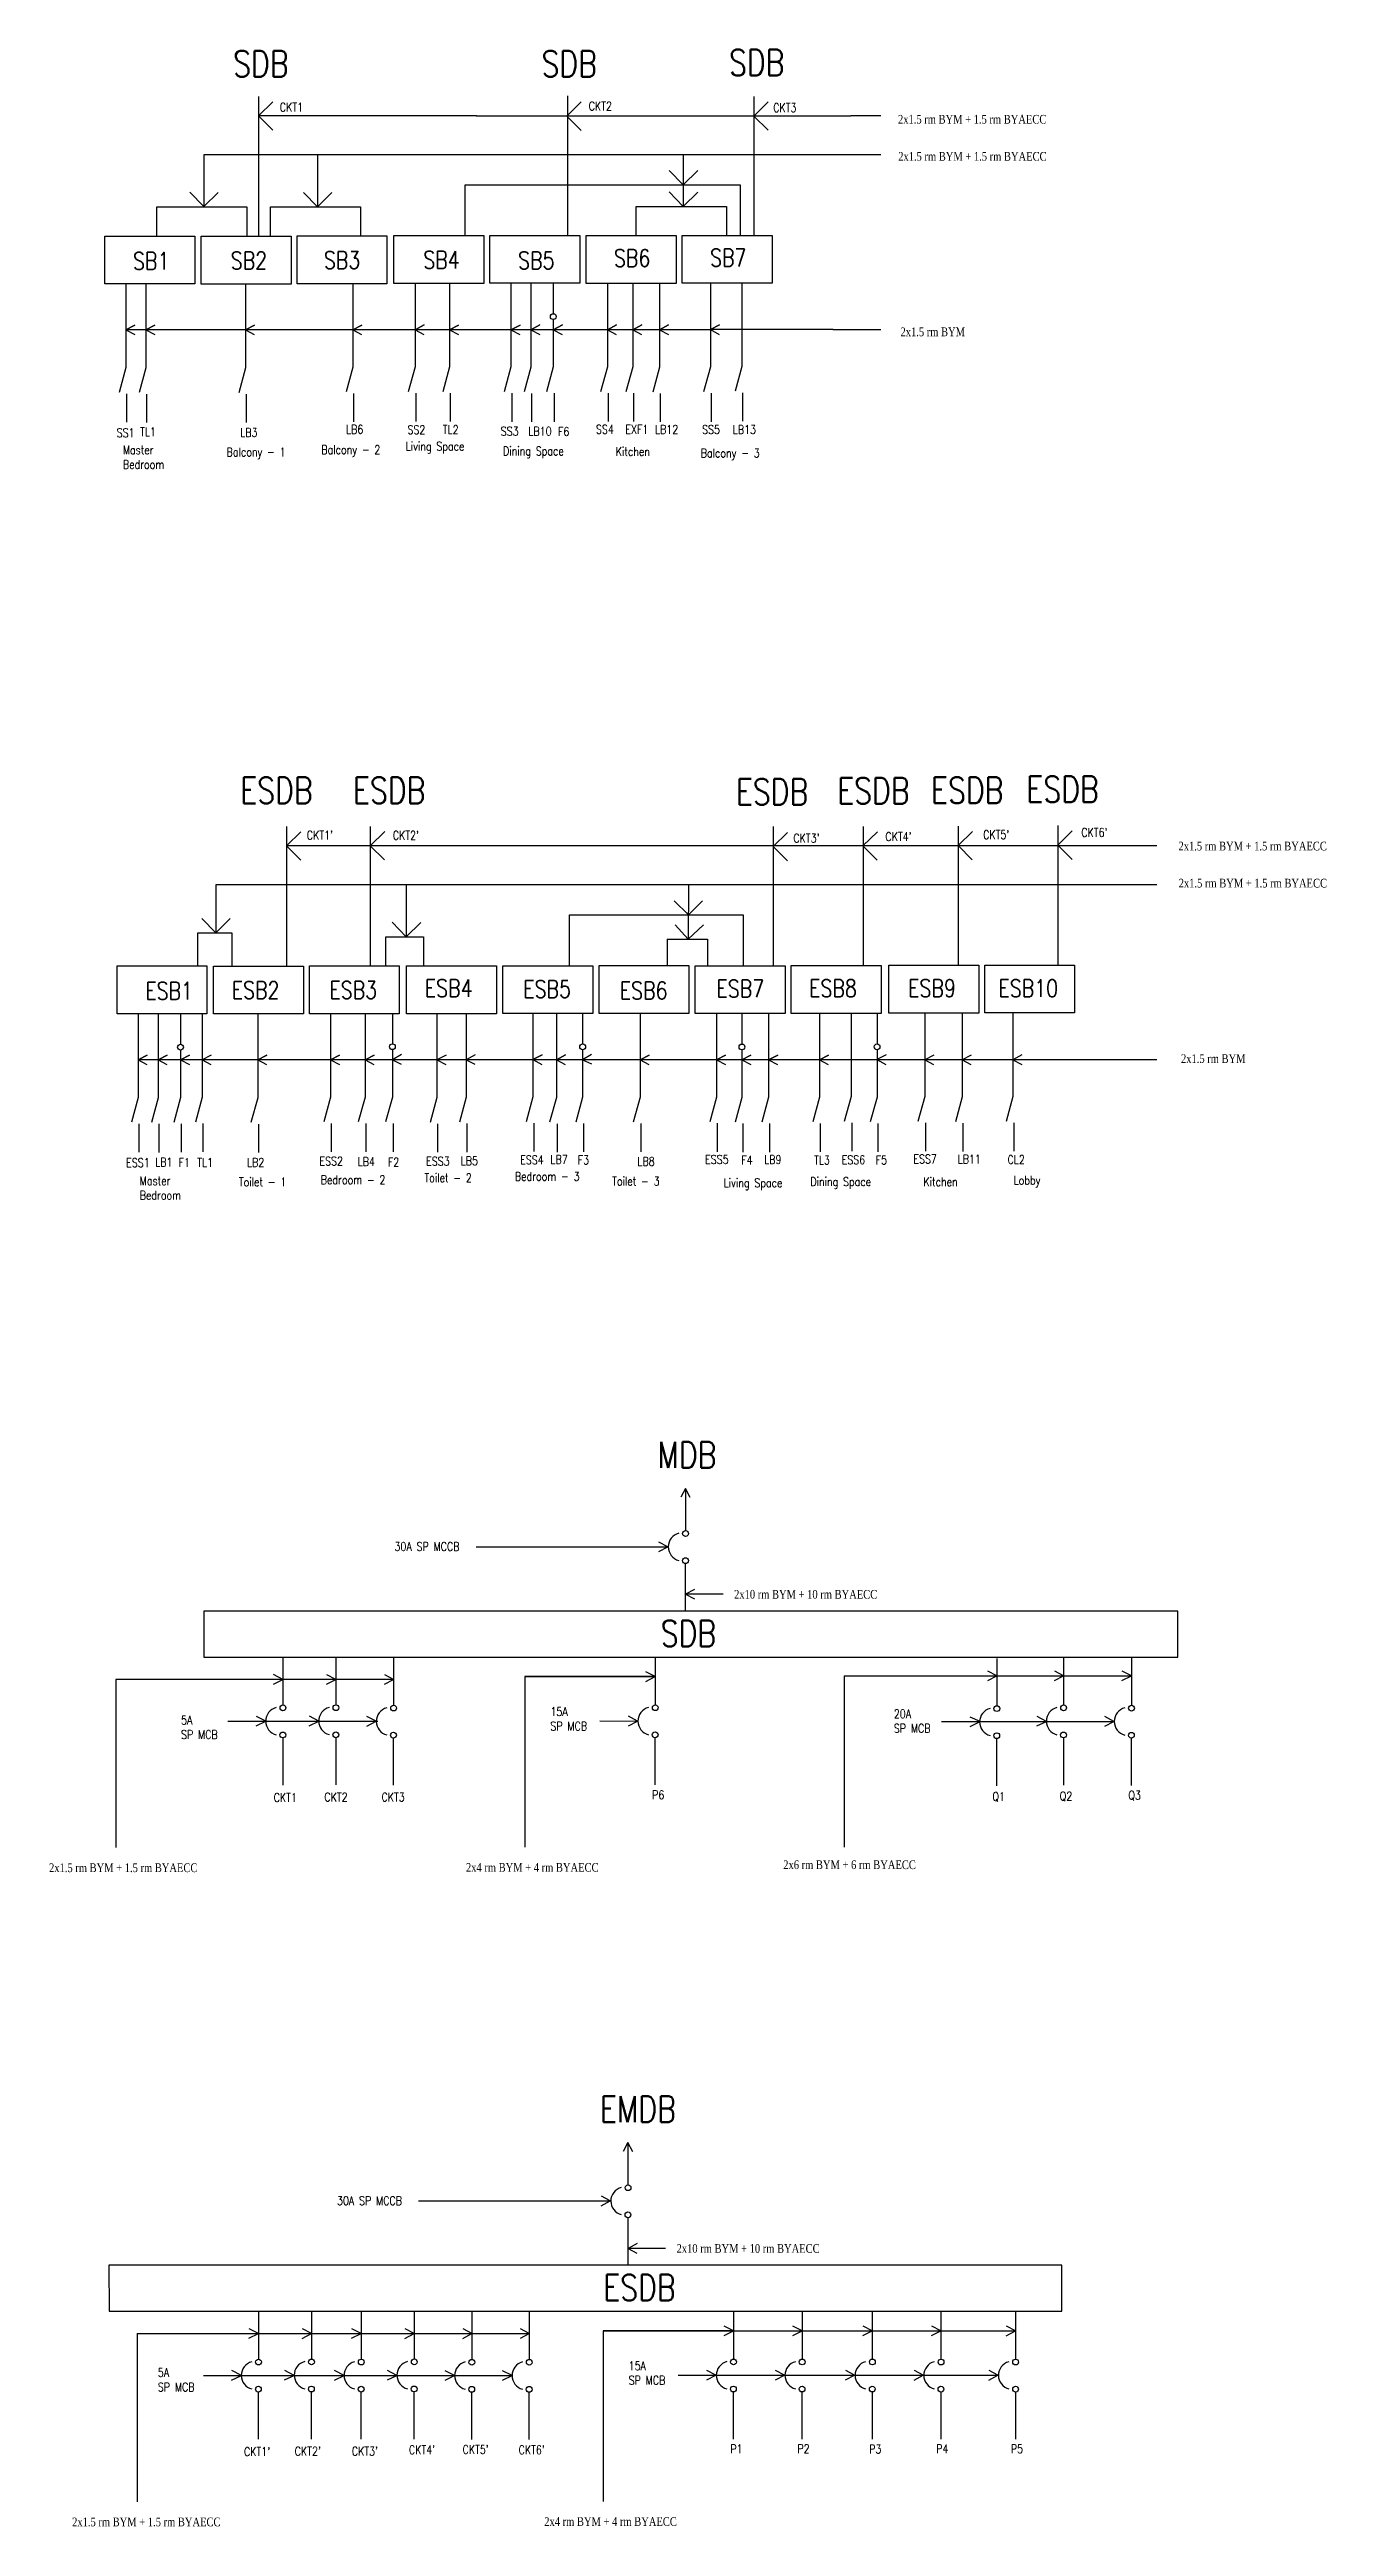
# Model space of a CAD drawing. Header units: inches. Extents: x 4849 to 14405, y -37970 to -930.
# Drawn here: x 9222 to 9663, y -37080 to -36225 of the extents above; entities that cross this region are included whole.
import ezdxf

# ---------------------------------------------------------------- set-up
doc = ezdxf.new("R2010")
doc.units = ezdxf.units.IN
doc.header["$LTSCALE"] = 10
doc.header["$MEASUREMENT"] = 0
doc.layers.add('Diagram', color=134, linetype='Continuous', plot=False)
doc.styles.get("Standard").update_dxf_attribs({"font": 'simplex.shx', "width": 0.8, "height": 3})

msp = doc.modelspace()

# ---------------------------------------------------------------- texts
at = {"layer": 'Diagram', "ltscale": 10, "attachment_point": 1}
for s, insert, char_height, width in [('SDB', (9285.71, -36225.81), 9, 23.8228), ('SDB', (9392.11, -36225.83), 9, 27.5013), ('SDB', (9456.79, -36225.42), 9, 19.8379), ('CKT1', (9301.8, -36243.78), 3, 10.8223), ('CKT2', (9408.38, -36243.4), 3, 10.9452), ('CKT3', (9472.04, -36243.96), 3, 7.6163), ('SB1', (9251.16, -36295.32), 6, 10.2794), ('SB2', (9284.87, -36295.18), 6, 3.8694), ('SB3', (9317.02, -36295.04), 6, 11.0507), ('SB4', (9351.33, -36294.94), 6, 12.1201), ('SB5', (9384.02, -36295.14), 6, 15.4153), ('SB6', (9417.09, -36294.33), 6, 12.315), ('SB7', (9450.26, -36294.2), 6, 12.5496), ('SS1', (9245.52, -36356.08), 3, 6.7472), ('TL1', (9253.61, -36355.79), 3, 6.0293), ('LB3', (9288.15, -36356.01), 3, 6.8532), ('LB6', (9324.65, -36354.9), 3, 5.5036), ('SS2', (9345.87, -36355.04), 3, 4.8394), ('TL2', (9358.02, -36355.01), 3, 6.0893), ('SS3', (9378.03, -36355.57), 3, 5.9689), ('LB10', (9387.55, -36355.57), 3, 5.109), ('F6', (9397.78, -36355.67), 3, 4.2996), ('SS4', (9410.87, -36354.9), 3, 7.4545), ('EXF1', (9421.02, -36354.9), 3, 6.5446), ('LB12', (9431.27, -36354.94), 3, 5.7396), ('SS5', (9447.52, -36354.98), 3, 6.1314), ('LB13', (9458.09, -36354.98), 3, 6.4076), ('ESDB', (9288.16, -36476.42), 9, 23.8228), ('ESDB', (9327.05, -36476.41), 9, 27.5013), ('ESDB', (9459.16, -36476.91), 9, 27.5013), ('ESDB', (9494.1, -36476.55), 9, 27.5013), ('ESDB', (9526.5, -36476.37), 9, 27.5013), ('ESDB', (9559.39, -36476.03), 9, 27.5013), ("CKT6'", (9578.33, -36493.92), 3, 7.6163), ("CKT1'", (9311.12, -36494.89), 3, 10.9452), ("CKT2'", (9340.8, -36494.93), 3, 10.8223), ("CKT3'", (9478.98, -36495.89), 3, 7.6163), ("CKT4'", (9510.76, -36495.37), 3, 7.6163), ("CKT5'", (9544.48, -36494.7), 3, 7.6163), ('ESB1', (9255.4, -36547.06), 6, 10.2794), ('ESB2', (9285.23, -36546.8), 6, 3.8694), ('ESB3', (9318.91, -36546.78), 6, 11.0507), ('ESB4', (9351.85, -36546.15), 6, 13.1896), ('ESB5', (9385.8, -36546.44), 6, 12.1201), ('ESB6', (9419.1, -36546.94), 6, 15.4153), ('ESB7', (9452.47, -36546.29), 6, 12.315), ('ESB8', (9484.43, -36546.16), 6, 12.5496), ('ESB9', (9518.61, -36546.13), 6, 12.315), ('ESB10', (9549.76, -36546.16), 6, 12.5496), ('ESS1', (9248.79, -36607.82), 3, 6.7472), ('LB1', (9258.81, -36607.62), 3, 6.0293), ('F1', (9266.89, -36607.76), 3, 5.4551), ('TL1', (9273.32, -36607.74), 3, 6.7472), ('LB2', (9290.49, -36607.75), 3, 6.8532), ('ESS2', (9315.49, -36607.27), 3, 5.5036), ('LB4', (9328.65, -36607.47), 3, 5.6725), ('F2', (9339.09, -36607.65), 3, 5.4551), ('ESS3', (9352.29, -36607.31), 3, 6.9024), ('LB5', (9364.23, -36607.2), 3, 6.9024), ('ESS4', (9384.74, -36606.84), 3, 5.5036), ('LB7', (9395.19, -36606.72), 3, 6.9024), ('F3', (9404.62, -36606.9), 3, 5.4551), ('LB8', (9425.2, -36607.38), 3, 5.109), ('ESS5', (9448.52, -36606.71), 3, 7.4545), ('F4', (9461.06, -36606.95), 3, 5.4551), ('LB9', (9468.92, -36606.75), 3, 5.7396), ('TL3', (9486.13, -36606.92), 3, 6.4076), ('ESS6', (9495.65, -36606.83), 3, 6.1314), ('F5', (9507.42, -36606.91), 3, 5.4551), ('ESS7', (9520.38, -36606.56), 3, 7.4545), ('LB11', (9535.67, -36606.59), 3, 5.7396), ('CL2', (9552.88, -36606.77), 3, 6.4076), ('MDB', (9432.1, -36705.63), 9, 27.5013), ('SDB', (9433.23, -36767.19), 9, 27.5013), ('CKT1', (9299.69, -36826.76), 3, 6.7472), ('CKT2', (9317.19, -36826.62), 3, 6.7472), ('CKT3', (9336.9, -36826.62), 3, 6.7472), ('P6', (9430.24, -36825.85), 3, 6.7472), ('Q1', (9547.69, -36826.42), 3, 6.7472), ('Q2', (9570.91, -36826.27), 3, 6.7472), ('Q3', (9594.57, -36825.99), 3, 6.7472), ('EMDB', (9412.26, -36931.25), 9, 27.5013), ('ESDB', (9413.39, -36992.81), 9, 27.5013), ("CKT1'", (9289.45, -37052.38), 3, 6.7472), ("CKT2'", (9306.94, -37052.24), 3, 6.7472), ("CKT3'", (9326.66, -37052.24), 3, 6.7472), ("CKT4'", (9346.35, -37051.75), 3, 6.7472), ("CKT5'", (9364.86, -37051.65), 3, 6.7472), ("CKT6'", (9384.19, -37051.78), 3, 6.7472), ('P1', (9457.24, -37051.46), 3, 6.7472), ('P2', (9480.36, -37051.37), 3, 6.7472), ('P3', (9505.15, -37051.49), 3, 6.7472), ('P4', (9528.27, -37051.39), 3, 6.7472), ('P5', (9554.02, -37051.4), 3, 6.7472)]:
    msp.add_mtext(s, dxfattribs=dict(at, insert=insert, char_height=char_height, width=width))
at = {"layer": 'Diagram', "color": 1, "ltscale": 10, "char_height": 3, "attachment_point": 1}
for s, insert, width in [('{\\fTimes New Roman|b0|i0|c0|p18;2x1.5 rm BYM + 1.5 rm BYAECC}', (9515.1, -36247.96), 55.9028), ('{\\fTimes New Roman|b0|i0|c0|p18;2x1.5 rm BYM + 1.5 rm BYAECC}', (9515.17, -36260.75), 55.9028), ('{\\fTimes New Roman|b0|i0|c0|p18;2x1.5 rm BYM }', (9515.96, -36321.28), 55.9028), ('Master\\PBedroom', (9247.68, -36362.01), 12.1275), ('Balcony - 1', (9283.44, -36362.73), 22.8078), ('Balcony - 2', (9316.12, -36361.92), 25.2409), ('Living Space', (9345.25, -36360.74), 23.897), ('Dining Space', (9378.82, -36362.38), 23.307), ('Kitchen', (9417.69, -36362.54), 28.0288), ('Balcony - 3', (9447.01, -36363.08), 31.0367), ('{\\fTimes New Roman|b0|i0|c0|p18;2x1.5 rm BYM + 1.5 rm BYAECC}', (9611.87, -36498.63), 55.9028), ('{\\fTimes New Roman|b0|i0|c0|p18;2x1.5 rm BYM + 1.5 rm BYAECC}', (9611.94, -36511.41), 55.9028), ('{\\fTimes New Roman|b0|i0|c0|p18;2x1.5 rm BYM }', (9612.74, -36571.94), 55.9028), ('Bedroom - 2', (9315.93, -36613.72), 25.2409), ('Toilet - 2', (9351.69, -36613.02), 23.3549), ('Bedroom - 3', (9382.91, -36612.55), 26.0307), ('Lobby', (9554.98, -36613.89), 12.0661), ('Master\\PBedroom', (9253.47, -36614.06), 12.1275), ('Toilet - 1', (9287.69, -36614.47), 22.8078), ('Toilet - 3', (9416.47, -36614.18), 19.3679), ('Living Space', (9454.96, -36614.77), 23.9283), ('Dining Space', (9484.84, -36614.37), 25.3471), ('Kitchen', (9523.84, -36614.41), 11.4803), ('30A SP MCCB', (9341.38, -36740.21), 26.5043), ('{\\fTimes New Roman|b0|i0|c0|p18;2x10 rm BYM + 10 rm BYAECC}', (9458.55, -36756.69), 55.9028), ('5A \\PSP MCB', (9267.74, -36800.07), 15.0807), ('15A \\PSP MCB', (9395.17, -36797.14), 15.0807), ('20A \\PSP MCB', (9513.66, -36797.91), 15.0807), ('{\\fTimes New Roman|b0|i0|c0|p18;2x1.5 rm BYM + 1.5 rm BYAECC}', (9222.2, -36851), 55.9028), ('{\\fTimes New Roman|b0|i0|c0|p18;2x4 rm BYM + 4 rm BYAECC}', (9366.04, -36850.88), 55.9028), ('{\\fTimes New Roman|b0|i0|c0|p18;2x6 rm BYM + 6 rm BYAECC}', (9475.51, -36849.96), 55.9028), ('30A SP MCCB', (9321.54, -36965.83), 26.5043), ('{\\fTimes New Roman|b0|i0|c0|p18;2x10 rm BYM + 10 rm BYAECC}', (9438.7, -36982.31), 55.9028), ('15A \\PSP MCB', (9422.17, -37022.76), 15.0807), ('5A \\PSP MCB', (9259.73, -37025.1), 15.0807), ('{\\fTimes New Roman|b0|i0|c0|p18;2x1.5 rm BYM + 1.5 rm BYAECC}', (9230.16, -37076.62), 55.9028), ('{\\fTimes New Roman|b0|i0|c0|p18;2x4 rm BYM + 4 rm BYAECC}', (9393.05, -37076.49), 55.9028)]:
    msp.add_mtext(s, dxfattribs=dict(at, insert=insert, width=width))

# ---------------------------------------------------------------- linework, layer by layer
at = {"layer": 'Diagram', "ltscale": 10}
for p, q in [((9294.44, -36241.67), (9294.44, -36289.67)), ((9299.45, -36243.46), (9294.48, -36248.32)), ((9405.84, -36243.5), (9400.87, -36248.35)), ((9401.06, -36241.42), (9401.06, -36289.42)), ((9465.38, -36241.56), (9465.38, -36289.56)), ((9470.3, -36243.42), (9465.38, -36248.35)), ((9369.62, -36248.32), (9294.44, -36248.32)), ((9294.48, -36248.32), (9299.41, -36253.28)), ((9498.77, -36248.35), (9369.59, -36248.35)), ((9369.59, -36248.35), (9369.59, -36248.35)), ((9421.77, -36248.35), (9400.87, -36248.35)), ((9400.87, -36248.35), (9405.8, -36253.32)), ((9434.47, -36248.35), (9434.47, -36248.35)), ((9465.38, -36248.35), (9470.27, -36253.25)), ((9509.21, -36248.33), (9498.77, -36248.33)), ((9498.77, -36248.33), (9498.77, -36248.33)), ((9275.63, -36261.68), (9275.63, -36272.4)), ((9341.21, -36261.73), (9275.63, -36261.73)), ((9314.83, -36261.76), (9314.83, -36272.48)), ((9473.38, -36261.73), (9341.21, -36261.73)), ((9441.03, -36261.73), (9441.03, -36272.31)), ((9509.22, -36261.73), (9473.38, -36261.73)), ((9365.72, -36289.46), (9365.72, -36272.11)), ((9365.72, -36272.11), (9460.64, -36272.11)), ((9436.18, -36267.12), (9441.03, -36272.11)), ((9441.03, -36272.11), (9446.01, -36267.16)), ((9460.64, -36272.11), (9460.64, -36289.36)), ((9259.39, -36289.65), (9259.39, -36279.61)), ((9259.39, -36279.61), (9290.49, -36279.61)), ((9270.78, -36274.63), (9275.64, -36279.6)), ((9275.64, -36272.4), (9275.64, -36279.6)), ((9275.64, -36279.6), (9280.6, -36274.67)), ((9290.49, -36279.61), (9290.49, -36289.69)), ((9298.58, -36289.74), (9298.58, -36279.69)), ((9298.58, -36279.69), (9329.69, -36279.69)), ((9309.97, -36274.71), (9314.83, -36279.68)), ((9314.83, -36272.48), (9314.83, -36279.68)), ((9314.83, -36279.68), (9319.79, -36274.75)), ((9329.69, -36279.69), (9329.69, -36289.77)), ((9424.78, -36289.56), (9424.78, -36279.52)), ((9424.78, -36279.52), (9455.89, -36279.52)), ((9436.18, -36274.54), (9441.03, -36279.51)), ((9441.03, -36272.31), (9441.03, -36279.51)), ((9441.03, -36279.51), (9446, -36274.58)), ((9455.89, -36279.52), (9455.89, -36289.6)), ((9248.71, -36306.34), (9248.71, -36335.12)), ((9255.58, -36306.39), (9255.58, -36335.17)), ((9326.98, -36306.19), (9326.98, -36334.97)), ((9348.46, -36306.11), (9348.46, -36334.89)), ((9360.37, -36306.11), (9360.37, -36334.89)), ((9381.57, -36306.12), (9381.57, -36334.9)), ((9388.45, -36306.17), (9388.45, -36334.95)), ((9396.17, -36306.12), (9396.17, -36316.53)), ((9414.82, -36306.09), (9414.82, -36334.87)), ((9423.58, -36306.09), (9423.58, -36334.87)), ((9432.82, -36306.21), (9432.82, -36334.99)), ((9450.37, -36306.12), (9450.37, -36334.89)), ((9461.24, -36305.95), (9461.24, -36334.73)), ((9289.95, -36306.43), (9289.95, -36335.21)), ((9248.69, -36322.09), (9251.81, -36320.46)), ((9251.81, -36320.46), (9248.69, -36322.09)), ((9255.64, -36322.09), (9248.69, -36322.09)), ((9248.69, -36322.09), (9251.74, -36323.73)), ((9255.59, -36322.1), (9258.71, -36320.47)), ((9258.71, -36320.47), (9255.59, -36322.1)), ((9265.8, -36322.1), (9255.59, -36322.1)), ((9255.59, -36322.1), (9258.64, -36323.73)), ((9289.98, -36322.1), (9263.31, -36322.1)), ((9289.96, -36322.1), (9293.08, -36320.47)), ((9293.08, -36320.47), (9289.96, -36322.1)), ((9315.07, -36322.1), (9289.96, -36322.1)), ((9289.96, -36322.1), (9293, -36323.73)), ((9326.98, -36322.1), (9315.07, -36322.1)), ((9326.99, -36322.1), (9330.11, -36320.47)), ((9330.11, -36320.47), (9326.99, -36322.1)), ((9360.39, -36322.1), (9326.99, -36322.1)), ((9326.99, -36322.1), (9330.04, -36323.73)), ((9348.47, -36322.05), (9351.59, -36320.42)), ((9351.59, -36320.42), (9348.47, -36322.05)), ((9348.47, -36322.05), (9351.52, -36323.69)), ((9360.37, -36322.06), (9363.49, -36320.43)), ((9363.49, -36320.43), (9360.37, -36322.06)), ((9381.56, -36322.06), (9360.37, -36322.06)), ((9360.37, -36322.06), (9363.41, -36323.69)), ((9381.57, -36322.06), (9384.69, -36320.43)), ((9384.69, -36320.43), (9381.57, -36322.06)), ((9388.45, -36322.06), (9381.57, -36322.06)), ((9381.57, -36322.06), (9384.62, -36323.69)), ((9388.45, -36322.05), (9391.57, -36320.42)), ((9391.57, -36320.42), (9388.45, -36322.05)), ((9396.17, -36322.05), (9388.45, -36322.05)), ((9388.45, -36322.05), (9391.5, -36323.69)), ((9396.17, -36318.53), (9396.17, -36334.9)), ((9396.17, -36322.06), (9399.29, -36320.42)), ((9399.29, -36320.42), (9396.17, -36322.06)), ((9414.82, -36322.06), (9396.17, -36322.06)), ((9396.17, -36322.06), (9399.22, -36323.69)), ((9414.82, -36322.05), (9417.94, -36320.41)), ((9417.94, -36320.41), (9414.82, -36322.05)), ((9423.58, -36322.05), (9414.82, -36322.05)), ((9414.82, -36322.05), (9417.87, -36323.68)), ((9423.59, -36322.04), (9426.71, -36320.41)), ((9426.71, -36320.41), (9423.59, -36322.04)), ((9432.82, -36322.04), (9423.59, -36322.04)), ((9423.59, -36322.04), (9426.63, -36323.68)), ((9432.82, -36322.04), (9435.94, -36320.41)), ((9435.94, -36320.41), (9432.82, -36322.04)), ((9450.37, -36322.04), (9432.82, -36322.04)), ((9432.82, -36322.04), (9435.87, -36323.68)), ((9450.36, -36322.02), (9453.48, -36320.39)), ((9453.48, -36320.39), (9450.36, -36322.02)), ((9492.76, -36322.02), (9450.36, -36322.02)), ((9450.36, -36322.02), (9453.41, -36323.66)), ((9492.7, -36322.02), (9509.22, -36322.02)), ((9248.71, -36335.12), (9246.37, -36343.68)), ((9255.58, -36335.17), (9253.25, -36343.73)), ((9289.95, -36335.21), (9287.62, -36343.77)), ((9326.98, -36334.97), (9324.65, -36343.52)), ((9348.46, -36334.89), (9346.13, -36343.45)), ((9360.37, -36334.89), (9358.04, -36343.45)), ((9381.57, -36334.9), (9379.24, -36343.46)), ((9388.45, -36334.95), (9386.11, -36343.51)), ((9396.17, -36334.9), (9393.84, -36343.46)), ((9414.82, -36334.87), (9412.49, -36343.42)), ((9423.58, -36334.87), (9421.25, -36343.42)), ((9432.82, -36334.99), (9430.48, -36343.54)), ((9450.37, -36334.89), (9448.04, -36343.45)), ((9461.24, -36334.73), (9458.91, -36343.28)), ((9248.96, -36344.19), (9248.96, -36353.98)), ((9255.83, -36344.24), (9255.83, -36354.03)), ((9290.21, -36344.28), (9290.21, -36354.08)), ((9327.24, -36344.04), (9327.24, -36353.83)), ((9348.72, -36343.96), (9348.72, -36353.75)), ((9360.62, -36343.96), (9360.62, -36353.75)), ((9381.82, -36343.97), (9381.82, -36353.76)), ((9388.7, -36344.02), (9388.7, -36353.81)), ((9396.42, -36343.97), (9396.42, -36353.77)), ((9415.07, -36343.94), (9415.07, -36353.73)), ((9423.83, -36343.94), (9423.83, -36353.73)), ((9433.07, -36344.06), (9433.07, -36353.85)), ((9450.62, -36343.97), (9450.62, -36353.76)), ((9461.49, -36343.8), (9461.49, -36353.59)), ((9304.16, -36493.41), (9304.16, -36541.41)), ((9333.03, -36493.41), (9333.03, -36541.41)), ((9472.03, -36493.39), (9472.03, -36541.39)), ((9503.04, -36493.37), (9503.04, -36541.37)), ((9535.83, -36493.25), (9535.83, -36541.25)), ((9570.26, -36493.09), (9570.26, -36541.09)), ((9309.1, -36495.2), (9304.13, -36500.06)), ((9304.13, -36500.06), (9309.06, -36505.02)), ((9373.86, -36500.06), (9304.16, -36500.06)), ((9338, -36495.11), (9333.03, -36500.05)), ((9333.03, -36500.05), (9337.96, -36504.93)), ((9503.01, -36500.09), (9373.84, -36500.09)), ((9373.84, -36500.09), (9373.84, -36500.09)), ((9459.61, -36500.09), (9438.71, -36500.09)), ((9438.71, -36500.09), (9438.71, -36500.09)), ((9477, -36495.4), (9472.03, -36500.25)), ((9472.03, -36500.25), (9476.96, -36505.22)), ((9503.01, -36500.06), (9507.98, -36495.21)), ((9507.98, -36495.21), (9503.01, -36500.06)), ((9604.44, -36500.06), (9503.01, -36500.06)), ((9503.01, -36500.06), (9503.01, -36500.06)), ((9503.01, -36500.06), (9507.94, -36505.03)), ((9540.78, -36495.09), (9535.81, -36499.94)), ((9535.81, -36499.94), (9540.74, -36504.91)), ((9575.2, -36494.93), (9570.23, -36499.79)), ((9570.23, -36499.79), (9575.17, -36504.75)), ((9477.63, -36513.47), (9279.69, -36513.47)), ((9279.76, -36513.46), (9279.76, -36522.85)), ((9345.46, -36513.48), (9345.46, -36524.2)), ((9437.86, -36519.01), (9442.77, -36523.82)), ((9442.84, -36513.48), (9442.72, -36532.22)), ((9442.77, -36523.82), (9447.69, -36519.04)), ((9604.44, -36513.47), (9477.62, -36513.47)), ((9274.91, -36525.08), (9279.77, -36530.05)), ((9279.77, -36522.85), (9279.77, -36530.05)), ((9279.77, -36530.05), (9284.73, -36525.12)), ((9345.46, -36531.4), (9340.6, -36526.43)), ((9340.6, -36526.43), (9345.46, -36531.4)), ((9345.46, -36524.2), (9345.46, -36531.4)), ((9345.46, -36524.2), (9345.46, -36524.2)), ((9345.46, -36531.4), (9350.43, -36526.46)), ((9401.75, -36541.42), (9401.75, -36523.82)), ((9401.75, -36523.82), (9461.64, -36523.82)), ((9438.2, -36527.25), (9442.71, -36532.22)), ((9442.71, -36532.22), (9448.02, -36527.29)), ((9461.66, -36523.82), (9461.66, -36541.34)), ((9273.53, -36541.42), (9273.53, -36530.05)), ((9273.53, -36530.05), (9285.23, -36530.05)), ((9285.23, -36530.05), (9285.23, -36541.5)), ((9338.44, -36541.42), (9338.44, -36531.47)), ((9338.44, -36531.47), (9351.33, -36531.47)), ((9345.46, -36531.4), (9345.46, -36531.4)), ((9351.33, -36531.47), (9351.33, -36541.5)), ((9435.47, -36532.21), (9449.35, -36532.21)), ((9435.56, -36541.38), (9435.56, -36532.21)), ((9449.34, -36532.21), (9449.34, -36541.34)), ((9252.95, -36558.08), (9252.95, -36586.86)), ((9259.83, -36558.13), (9259.83, -36586.91)), ((9267.55, -36558.08), (9267.55, -36568.49)), ((9275.01, -36558), (9275.01, -36586.78)), ((9294.2, -36558.17), (9294.2, -36586.95)), ((9319.32, -36557.93), (9319.32, -36586.71)), ((9331.23, -36557.93), (9331.23, -36586.71)), ((9340.66, -36557.91), (9340.66, -36568.32)), ((9356.02, -36558.12), (9356.02, -36586.9)), ((9366.08, -36558.01), (9366.08, -36586.79)), ((9389.15, -36557.88), (9389.15, -36586.66)), ((9397.23, -36558.07), (9397.23, -36586.85)), ((9406.3, -36557.98), (9406.3, -36568.38)), ((9426.1, -36557.98), (9426.1, -36586.76)), ((9452.47, -36557.9), (9452.47, -36586.68)), ((9461.26, -36558.02), (9461.26, -36568.42)), ((9470.47, -36558.01), (9470.47, -36586.79)), ((9488.02, -36557.92), (9488.02, -36586.7)), ((9498.9, -36557.75), (9498.9, -36586.53)), ((9507.87, -36557.95), (9507.87, -36568.36)), ((9524.33, -36557.74), (9524.33, -36586.52)), ((9537.22, -36557.86), (9537.22, -36586.64)), ((9554.77, -36557.77), (9554.77, -36586.55)), ((9267.55, -36570.49), (9267.55, -36586.86)), ((9340.66, -36570.32), (9340.66, -36586.69)), ((9406.3, -36570.38), (9406.3, -36586.76)), ((9461.26, -36570.42), (9461.26, -36586.8)), ((9507.87, -36570.36), (9507.87, -36586.73)), ((9252.94, -36573.83), (9256.06, -36572.2)), ((9256.06, -36572.2), (9252.94, -36573.83)), ((9259.88, -36573.83), (9252.94, -36573.83)), ((9252.94, -36573.83), (9255.98, -36575.47)), ((9259.83, -36573.84), (9262.95, -36572.21)), ((9262.95, -36572.21), (9259.83, -36573.84)), ((9270.04, -36573.84), (9259.83, -36573.84)), ((9259.83, -36573.84), (9262.88, -36575.47)), ((9267.55, -36573.84), (9270.67, -36572.21)), ((9270.67, -36572.21), (9267.55, -36573.84)), ((9294.22, -36573.84), (9267.55, -36573.84)), ((9267.55, -36573.84), (9270.6, -36575.48)), ((9278.13, -36572.21), (9275.01, -36573.84)), ((9275.01, -36573.84), (9278.06, -36575.48)), ((9294.2, -36573.84), (9297.32, -36572.21)), ((9297.32, -36572.21), (9294.2, -36573.84)), ((9319.32, -36573.84), (9294.2, -36573.84)), ((9294.2, -36573.84), (9297.25, -36575.47)), ((9319.32, -36573.83), (9322.44, -36572.2)), ((9322.44, -36572.2), (9319.32, -36573.83)), ((9331.23, -36573.83), (9319.32, -36573.83)), ((9319.32, -36573.83), (9322.37, -36575.47)), ((9331.24, -36573.84), (9334.36, -36572.21)), ((9334.36, -36572.21), (9331.24, -36573.84)), ((9359.84, -36573.84), (9331.24, -36573.84)), ((9331.24, -36573.84), (9334.28, -36575.47)), ((9343.78, -36572.04), (9340.66, -36573.84)), ((9340.66, -36573.84), (9343.7, -36575.31)), ((9359.15, -36572.24), (9356.03, -36573.87)), ((9356.03, -36573.87), (9359.07, -36575.5)), ((9386.1, -36573.86), (9359.84, -36573.86)), ((9369.21, -36572.12), (9366.09, -36573.86)), ((9366.09, -36573.86), (9369.14, -36575.39)), ((9398.02, -36573.86), (9386.13, -36573.86)), ((9392.28, -36572.16), (9389.15, -36573.8)), ((9389.15, -36573.8), (9392.21, -36575.42)), ((9389.16, -36573.79), (9392.28, -36572.16)), ((9397.24, -36573.82), (9400.36, -36572.19)), ((9400.36, -36572.19), (9397.24, -36573.82)), ((9397.24, -36573.82), (9400.28, -36575.45)), ((9419.21, -36573.87), (9398.02, -36573.87)), ((9409.4, -36572.03), (9406.3, -36573.82)), ((9406.3, -36573.82), (9409.33, -36575.29)), ((9426.11, -36573.87), (9419.22, -36573.87)), ((9426.11, -36573.86), (9429.23, -36572.23)), ((9429.23, -36572.23), (9426.11, -36573.86)), ((9433.82, -36573.86), (9426.11, -36573.86)), ((9426.11, -36573.86), (9429.16, -36575.49)), ((9452.47, -36573.86), (9433.83, -36573.86)), ((9452.48, -36573.85), (9455.6, -36572.22)), ((9455.6, -36572.22), (9452.48, -36573.85)), ((9461.24, -36573.85), (9452.48, -36573.85)), ((9452.48, -36573.85), (9455.53, -36575.49)), ((9461.24, -36573.85), (9464.36, -36572.22)), ((9464.36, -36572.22), (9461.24, -36573.85)), ((9470.47, -36573.85), (9461.24, -36573.85)), ((9461.24, -36573.85), (9464.29, -36575.48)), ((9470.47, -36573.85), (9473.59, -36572.22)), ((9473.59, -36572.22), (9470.47, -36573.85)), ((9488.02, -36573.85), (9470.47, -36573.85)), ((9470.47, -36573.85), (9473.52, -36575.49)), ((9488.02, -36573.83), (9491.14, -36572.2)), ((9491.14, -36572.2), (9488.02, -36573.83)), ((9530.41, -36573.83), (9488.02, -36573.83)), ((9488.02, -36573.83), (9491.06, -36575.46)), ((9510.97, -36572.15), (9507.85, -36573.78)), ((9507.85, -36573.78), (9510.9, -36575.42)), ((9527.96, -36573.83), (9519.21, -36573.83)), ((9527.43, -36572.2), (9524.31, -36573.83)), ((9524.31, -36573.83), (9527.36, -36575.46)), ((9537.2, -36573.83), (9527.97, -36573.83)), ((9540.32, -36572.2), (9537.2, -36573.83)), ((9604.42, -36573.83), (9537.2, -36573.83)), ((9537.2, -36573.83), (9540.25, -36575.46)), ((9557.86, -36572.18), (9554.74, -36573.81)), ((9554.74, -36573.81), (9557.79, -36575.44)), ((9252.95, -36586.86), (9250.62, -36595.41)), ((9259.83, -36586.91), (9257.49, -36595.46)), ((9267.55, -36586.86), (9265.22, -36595.42)), ((9275.01, -36586.78), (9272.68, -36595.33)), ((9294.2, -36586.95), (9291.86, -36595.51)), ((9319.32, -36586.71), (9316.99, -36595.26)), ((9331.23, -36586.71), (9328.89, -36595.26)), ((9340.66, -36586.69), (9338.32, -36595.25)), ((9356.02, -36586.9), (9353.68, -36595.46)), ((9366.08, -36586.79), (9363.75, -36595.34)), ((9389.15, -36586.66), (9386.82, -36595.21)), ((9397.23, -36586.85), (9394.89, -36595.4)), ((9406.3, -36586.76), (9403.96, -36595.31)), ((9426.1, -36586.76), (9423.77, -36595.31)), ((9452.47, -36586.68), (9450.14, -36595.23)), ((9461.26, -36586.8), (9458.92, -36595.35)), ((9470.47, -36586.79), (9468.14, -36595.35)), ((9488.02, -36586.7), (9485.69, -36595.26)), ((9498.9, -36586.53), (9496.56, -36595.09)), ((9507.87, -36586.73), (9505.54, -36595.29)), ((9524.33, -36586.52), (9521.99, -36595.08)), ((9537.22, -36586.64), (9534.88, -36595.2)), ((9554.77, -36586.55), (9552.44, -36595.11)), ((9253.2, -36595.93), (9253.2, -36605.72)), ((9260.08, -36595.98), (9260.08, -36605.77)), ((9267.8, -36595.93), (9267.8, -36605.73)), ((9275.26, -36595.85), (9275.26, -36605.64)), ((9294.45, -36596.02), (9294.45, -36605.82)), ((9319.57, -36595.78), (9319.57, -36605.57)), ((9331.48, -36595.78), (9331.48, -36605.57)), ((9340.91, -36595.76), (9340.91, -36605.56)), ((9356.27, -36595.97), (9356.27, -36605.76)), ((9366.33, -36595.86), (9366.33, -36605.65)), ((9389.4, -36595.73), (9389.4, -36605.52)), ((9397.48, -36595.92), (9397.48, -36605.71)), ((9406.55, -36595.83), (9406.55, -36605.62)), ((9426.35, -36595.83), (9426.35, -36605.62)), ((9452.73, -36595.75), (9452.73, -36605.54)), ((9461.51, -36595.87), (9461.51, -36605.66)), ((9470.72, -36595.87), (9470.72, -36605.66)), ((9488.28, -36595.77), (9488.28, -36605.57)), ((9499.15, -36595.6), (9499.15, -36605.4)), ((9508.12, -36595.8), (9508.12, -36605.59)), ((9524.58, -36595.59), (9524.58, -36605.39)), ((9537.47, -36595.71), (9537.47, -36605.51)), ((9555.02, -36595.62), (9555.02, -36605.41)), ((9441.77, -36721.69), (9440.14, -36724.74)), ((9443.4, -36724.81), (9441.77, -36721.69)), ((9441.77, -36721.71), (9441.77, -36736.24)), ((9369.52, -36741.81), (9435.67, -36741.82)), ((9432.55, -36743.45), (9435.67, -36741.82)), ((9435.67, -36741.82), (9432.62, -36740.18)), ((9441.83, -36763.87), (9441.83, -36747.56)), ((9444.91, -36756.53), (9441.83, -36758.17)), ((9454.76, -36758.18), (9441.83, -36758.17)), ((9441.83, -36758.17), (9444.84, -36759.8)), ((9302.87, -36780.06), (9302.87, -36796.36)), ((9321.15, -36780), (9321.15, -36796.3)), ((9341.03, -36780.12), (9341.03, -36796.43)), ((9431.31, -36780.01), (9431.31, -36796.32)), ((9549.16, -36786.29), (9546.13, -36784.68)), ((9549.16, -36780.31), (9549.16, -36796.62)), ((9572.21, -36786.29), (9569.2, -36784.68)), ((9572.21, -36780.04), (9572.21, -36796.35)), ((9595.63, -36786.3), (9592.42, -36784.66)), ((9595.63, -36780.14), (9595.63, -36796.45)), ((9245.2, -36787.55), (9245.2, -36845.57)), ((9341.03, -36787.55), (9245.2, -36787.55)), ((9299.59, -36789.16), (9302.87, -36787.55)), ((9302.87, -36787.55), (9299.67, -36785.9)), ((9317.97, -36789.21), (9321.15, -36787.55)), ((9321.15, -36787.55), (9318.04, -36785.94)), ((9337.96, -36789.2), (9341.03, -36787.55)), ((9341.03, -36787.55), (9338.03, -36785.93)), ((9386.32, -36786.58), (9386.32, -36845.43)), ((9431.31, -36786.58), (9386.33, -36786.58)), ((9386.33, -36786.58), (9431.31, -36786.58)), ((9428.07, -36788.24), (9431.3, -36786.58)), ((9431.3, -36786.58), (9428.14, -36784.98)), ((9496.5, -36786.28), (9595.63, -36786.29)), ((9496.5, -36786.28), (9496.5, -36845.43)), ((9546.06, -36787.94), (9549.16, -36786.29)), ((9569.13, -36787.94), (9572.21, -36786.29)), ((9592.34, -36787.92), (9595.63, -36786.3)), ((9297.03, -36801.99), (9293.72, -36800.31)), ((9315.24, -36802), (9312, -36800.24)), ((9335.11, -36802), (9331.88, -36800.37)), ((9412.23, -36801.88), (9425.2, -36801.89)), ((9422.08, -36803.53), (9425.2, -36801.89)), ((9425.2, -36801.89), (9422.16, -36800.26)), ((9543.41, -36802.02), (9540.01, -36800.56)), ((9566.29, -36802.02), (9563.06, -36800.29)), ((9589.53, -36802.03), (9586.48, -36800.39)), ((9283.88, -36801.99), (9335.58, -36802)), ((9293.65, -36803.57), (9297.03, -36801.99)), ((9302.92, -36823.99), (9302.92, -36807.69)), ((9311.92, -36803.51), (9315.24, -36802)), ((9321.2, -36823.93), (9321.2, -36807.62)), ((9331.81, -36803.63), (9335.11, -36802)), ((9341.08, -36824.06), (9341.08, -36807.75)), ((9431.36, -36823.95), (9431.36, -36807.64)), ((9530.12, -36802.02), (9589.53, -36802.03)), ((9539.94, -36803.82), (9543.41, -36802.02)), ((9549.22, -36824.25), (9549.22, -36807.94)), ((9562.99, -36803.56), (9566.29, -36802.02)), ((9572.26, -36823.98), (9572.26, -36807.67)), ((9586.41, -36803.66), (9589.53, -36802.03)), ((9595.69, -36824.08), (9595.69, -36807.77)), ((9421.93, -36947.31), (9420.29, -36950.36)), ((9423.56, -36950.43), (9421.93, -36947.31)), ((9421.93, -36947.33), (9421.93, -36961.86)), ((9349.68, -36967.43), (9415.82, -36967.43)), ((9412.7, -36969.07), (9415.82, -36967.43)), ((9415.82, -36967.43), (9412.78, -36965.8)), ((9421.98, -36989.49), (9421.98, -36973.18)), ((9425.07, -36982.15), (9421.98, -36983.78)), ((9434.92, -36983.79), (9421.98, -36983.78)), ((9421.98, -36983.78), (9425, -36985.42)), ((9294.42, -37005.69), (9294.42, -37022)), ((9312.7, -37005.63), (9312.7, -37021.93)), ((9329.87, -37005.68), (9329.87, -37021.98)), ((9348.15, -37005.61), (9348.15, -37021.92)), ((9368.03, -37005.74), (9368.03, -37022.05)), ((9387.85, -37005.74), (9387.85, -37022.05)), ((9458.31, -37005.63), (9458.31, -37021.94)), ((9482, -37005.64), (9482, -37021.95)), ((9506.22, -37005.65), (9506.22, -37021.96)), ((9529.91, -37005.67), (9529.91, -37021.98)), ((9555.66, -37005.68), (9555.66, -37021.98)), ((9252.64, -37013.16), (9252.64, -37071.19)), ((9252.65, -37013.16), (9387.85, -37013.18)), ((9291.15, -37014.79), (9294.42, -37013.18)), ((9294.42, -37013.18), (9291.22, -37011.53)), ((9309.52, -37014.84), (9312.7, -37013.18)), ((9312.7, -37013.18), (9309.6, -37011.57)), ((9326.6, -37014.78), (9329.87, -37013.17)), ((9329.87, -37013.17), (9326.67, -37011.52)), ((9344.97, -37014.82), (9348.15, -37013.17)), ((9348.15, -37013.17), (9345.05, -37011.56)), ((9364.96, -37014.82), (9368.03, -37013.17)), ((9368.03, -37013.17), (9365.03, -37011.55)), ((9384.81, -37014.8), (9387.85, -37013.18)), ((9387.85, -37013.18), (9384.89, -37011.54)), ((9458.31, -37012.19), (9413.33, -37012.19)), ((9413.33, -37012.19), (9482, -37012.19)), ((9413.33, -37012.2), (9413.33, -37071.05)), ((9455.08, -37013.86), (9458.31, -37012.19)), ((9458.31, -37012.19), (9455.15, -37010.59)), ((9461.24, -37012.22), (9529.91, -37012.22)), ((9478.77, -37013.86), (9482, -37012.19)), ((9482, -37012.19), (9478.84, -37010.59)), ((9486.99, -37012.23), (9555.66, -37012.23)), ((9502.98, -37013.88), (9506.22, -37012.22)), ((9506.22, -37012.22), (9503.05, -37010.62)), ((9526.68, -37013.88), (9529.91, -37012.22)), ((9529.91, -37012.22), (9526.75, -37010.61)), ((9552.43, -37013.89), (9555.66, -37012.22)), ((9555.66, -37012.22), (9552.5, -37010.62)), ((9275.44, -37027.62), (9346.48, -37027.63)), ((9285.2, -37029.2), (9288.59, -37027.62)), ((9288.59, -37027.62), (9285.27, -37025.94)), ((9303.48, -37029.14), (9306.79, -37027.63)), ((9306.79, -37027.63), (9303.55, -37025.87)), ((9310.89, -37027.61), (9381.93, -37027.62)), ((9320.65, -37029.19), (9324.04, -37027.61)), ((9324.04, -37027.61), (9320.72, -37025.92)), ((9338.93, -37029.13), (9342.24, -37027.62)), ((9342.24, -37027.62), (9339, -37025.86)), ((9358.81, -37029.25), (9362.12, -37027.62)), ((9362.12, -37027.62), (9358.88, -37025.99)), ((9378.62, -37029.25), (9381.93, -37027.62)), ((9381.93, -37027.62), (9378.7, -37025.99)), ((9439.24, -37027.5), (9452.21, -37027.51)), ((9449.09, -37029.14), (9452.21, -37027.51)), ((9452.21, -37027.51), (9449.16, -37025.88)), ((9452.2, -37027.52), (9475.9, -37027.53)), ((9472.78, -37029.16), (9475.9, -37027.53)), ((9475.9, -37027.53), (9472.85, -37025.89)), ((9475.29, -37027.53), (9500.11, -37027.54)), ((9497, -37029.17), (9500.11, -37027.54)), ((9500.11, -37027.54), (9497.07, -37025.9)), ((9500.11, -37027.54), (9523.8, -37027.55)), ((9520.68, -37029.18), (9523.8, -37027.55)), ((9523.8, -37027.55), (9520.76, -37025.92)), ((9523.8, -37027.55), (9549.56, -37027.56)), ((9546.44, -37029.19), (9549.56, -37027.56)), ((9549.56, -37027.56), (9546.51, -37025.92)), ((9294.48, -37049.62), (9294.48, -37033.32)), ((9312.76, -37049.56), (9312.76, -37033.25)), ((9329.93, -37049.61), (9329.93, -37033.3)), ((9348.21, -37049.55), (9348.21, -37033.24)), ((9368.09, -37049.68), (9368.09, -37033.37)), ((9387.9, -37049.68), (9387.9, -37033.37)), ((9458.37, -37049.57), (9458.37, -37033.26)), ((9482.06, -37049.58), (9482.06, -37033.27)), ((9506.27, -37049.59), (9506.27, -37033.28)), ((9529.96, -37049.6), (9529.96, -37033.3)), ((9555.72, -37049.61), (9555.72, -37033.31))]:
    msp.add_line(p, q, dxfattribs=at)
for points in [[(9241.44, -36289.73), (9272.45, -36289.73), (9272.45, -36306.24), (9241.44, -36306.24)], [(9274.7, -36289.76), (9305.7, -36289.76), (9305.7, -36306.28), (9274.7, -36306.28)], [(9307.77, -36289.68), (9338.78, -36289.68), (9338.78, -36306.2), (9307.77, -36306.2)], [(9341.16, -36289.61), (9372.17, -36289.61), (9372.17, -36306.12), (9341.16, -36306.12)], [(9374.31, -36289.51), (9405.32, -36289.51), (9405.32, -36306.02), (9374.31, -36306.02)], [(9407.52, -36289.58), (9438.53, -36289.58), (9438.53, -36306.1), (9407.52, -36306.1)], [(9440.62, -36289.52), (9471.63, -36289.52), (9471.63, -36306.03), (9440.62, -36306.03)], [(9245.68, -36541.47), (9276.69, -36541.47), (9276.69, -36557.98), (9245.68, -36557.98)], [(9278.94, -36541.5), (9309.95, -36541.5), (9309.95, -36558.02), (9278.94, -36558.02)], [(9312.02, -36541.42), (9343.03, -36541.42), (9343.03, -36557.94), (9312.02, -36557.94)], [(9345.57, -36541.49), (9376.58, -36541.49), (9376.58, -36558), (9345.57, -36558)], [(9378.81, -36541.41), (9409.82, -36541.41), (9409.82, -36557.93), (9378.81, -36557.93)], [(9411.96, -36541.31), (9442.97, -36541.31), (9442.97, -36557.83), (9411.96, -36557.83)], [(9445.17, -36541.39), (9476.18, -36541.39), (9476.18, -36557.91), (9445.17, -36557.91)], [(9478.27, -36541.33), (9509.28, -36541.33), (9509.28, -36557.84), (9478.27, -36557.84)], [(9511.92, -36541.24), (9542.93, -36541.24), (9542.93, -36557.75), (9511.92, -36557.75)], [(9545.02, -36541.17), (9576.03, -36541.17), (9576.03, -36557.69), (9545.02, -36557.69)], [(9611.69, -36764), (9275.56, -36764), (9275.56, -36779.82), (9611.69, -36779.82)], [(9571.59, -36989.62), (9242.87, -36989.62), (9242.89, -37005.44), (9571.57, -37005.44)]]:
    msp.add_lwpolyline(points, close=True, dxfattribs=at)
for centre in [(9396.17, -36317.53), (9267.55, -36569.49), (9340.66, -36569.32), (9406.3, -36569.38), (9461.26, -36569.42), (9507.87, -36569.36), (9441.8, -36737.24), (9441.77, -36746.59), (9302.9, -36797.36), (9321.18, -36797.3), (9341.06, -36797.43), (9431.34, -36797.32), (9549.2, -36797.62), (9572.24, -36797.35), (9595.67, -36797.45), (9302.86, -36806.71), (9321.14, -36806.65), (9341.02, -36806.77), (9431.3, -36806.67), (9549.16, -36806.96), (9572.2, -36806.7), (9595.63, -36806.8), (9421.96, -36962.86), (9421.92, -36972.21), (9294.46, -37022.99), (9312.74, -37022.93), (9329.91, -37022.98), (9348.19, -37022.92), (9368.07, -37023.05), (9387.88, -37023.05), (9458.34, -37022.94), (9482.03, -37022.95), (9506.25, -37022.96), (9529.94, -37022.97), (9555.69, -37022.98), (9294.42, -37032.34), (9312.7, -37032.28), (9329.87, -37032.33), (9348.15, -37032.27), (9368.03, -37032.39), (9387.84, -37032.39), (9458.31, -37032.28), (9482, -37032.3), (9506.21, -37032.31), (9529.9, -37032.32), (9555.66, -37032.33)]:
    msp.add_circle(centre, 1, dxfattribs=at)
for centre in [(9440.7, -36741.83), (9301.8, -36801.95), (9320.08, -36801.89), (9339.96, -36802.02), (9430.24, -36801.91), (9548.1, -36802.21), (9571.14, -36801.94), (9594.57, -36802.04), (9420.86, -36967.45), (9293.36, -37027.58), (9311.64, -37027.52), (9328.81, -37027.57), (9347.08, -37027.51), (9366.97, -37027.64), (9386.78, -37027.64), (9457.24, -37027.53), (9480.93, -37027.54), (9505.15, -37027.55), (9528.84, -37027.56), (9554.59, -37027.57)]:
    msp.add_arc(centre, 4.85, 104.9365, 255.37207, dxfattribs=at)

msp.set_redraw_order([(e.dxf.handle, doc.entitydb.next_handle()) for e in msp.query("TEXT MTEXT ATTDEF DIMENSION ARC_DIMENSION")])  # texts and dimensions are drawn at this point

doc.saveas('drawing.dxf')
